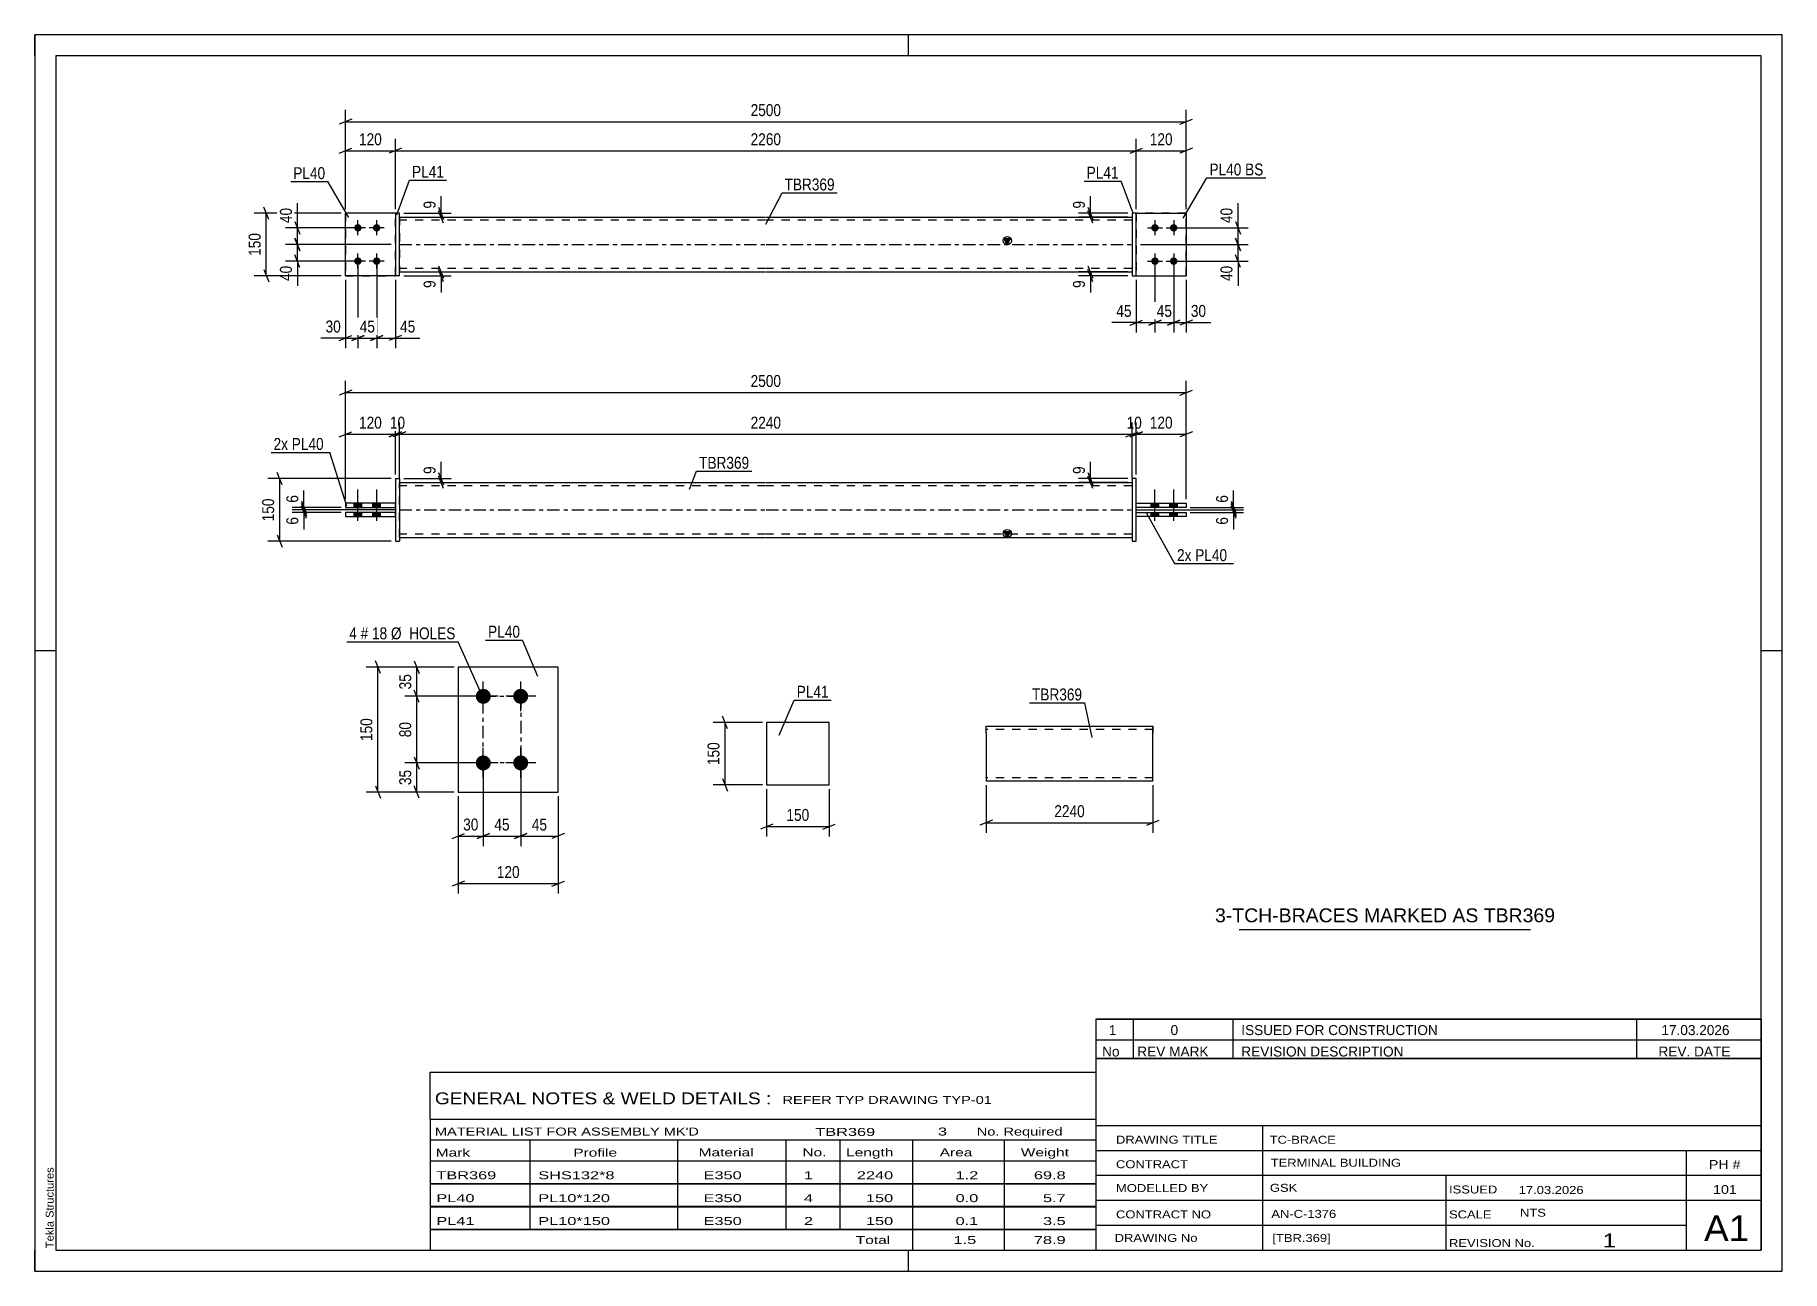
# Paper-space layout 'Layout1' of a CAD drawing. Header units: millimetres. Extents: x 0 to 420, y 0 to 297.
# The model-space entities are those that its viewports show. They can reach past a viewport. Long polylines and large blocks are cut down to what shows.
import ezdxf

# ---------------------------------------------------------------- set-up
doc = ezdxf.new("R2010")
doc.units = ezdxf.units.MM
doc.linetypes.add('DXK_LINE_DOT2', pattern=[3.9198, 1.9599, -1.9599])
doc.linetypes.add('DXK_LINE_DOT3', pattern=[5.9187, 2.979, -0.9799, 0.9799, -0.9799])
doc.layers.add('Viewport layer', color=7, linetype='Continuous', plot=False)
doc.styles.add('Arial', font='ARIAL.TTF', dxfattribs={"height": 0.2})
doc.styles.add('Arial Narrow', font='ARIALN.TTF', dxfattribs={"height": 0.2})

# ---------------------------------------------------------------- blocks, each defined once
blk = doc.blocks.new('Unknown-580550143-1163')
at = {"color": 5, "linetype": 'Continuous'}
for p, q in [((420, 297), (0, 297)), ((0, 297), (0, 0)), ((0, 292), (0, 297)), ((210, 292), (210, 297)), ((420, 0), (420, 297)), ((415, 292), (5, 292)), ((5, 292), (5, 5)), ((415, 5), (415, 292)), ((5, 149), (0, 149)), ((420, 149), (415, 149)), ((0, 0), (0, 5)), ((5, 5), (415, 5)), ((210, 0), (210, 5)), ((0, 0), (420, 0))]:
    blk.add_line(p, q, dxfattribs=at)
at = {"color": 174, "linetype": 'Continuous', "style": 'Arial'}
blk.add_text('Tekla Structures', height=1.9102, rotation=90, dxfattribs=at).set_placement((4.5, 5.5))
blk = doc.blocks.new('Bolt-580550143-1472 - 1400')
at = {"linetype": 'Continuous'}
for points in [[(76.75, 183.49), (78.55, 183.49), (78.55, 184.49), (76.75, 184.49)], [(76.75, 183.49), (78.55, 183.49), (78.55, 184.49), (76.75, 184.49)], [(76.75, 181.29), (78.55, 181.29), (78.55, 182.29), (76.75, 182.29)], [(76.75, 181.29), (78.55, 181.29), (78.55, 182.29), (76.75, 182.29)], [(81.25, 183.49), (83.05, 183.49), (83.05, 184.49), (81.25, 184.49)], [(81.25, 183.49), (83.05, 183.49), (83.05, 184.49), (81.25, 184.49)], [(81.25, 181.29), (83.05, 181.29), (83.05, 182.29), (81.25, 182.29)], [(81.25, 181.29), (83.05, 181.29), (83.05, 182.29), (81.25, 182.29)]]:
    blk.add_hatch(color=1, dxfattribs=at).paths.add_polyline_path(points)
at = {"color": 1, "linetype": 'Continuous'}
for p, q in [((77.65, 180.29), (77.65, 187.79)), ((77.65, 180.29), (77.65, 187.79)), ((82.15, 180.29), (82.15, 187.79)), ((82.15, 180.29), (82.15, 187.79)), ((76.75, 183.49), (76.75, 184.49)), ((76.75, 183.49), (76.75, 184.49)), ((76.75, 181.29), (76.75, 182.29)), ((76.75, 181.29), (76.75, 182.29)), ((78.55, 183.49), (78.55, 184.49)), ((78.55, 183.49), (78.55, 184.49)), ((78.55, 181.29), (78.55, 182.29)), ((78.55, 181.29), (78.55, 182.29)), ((81.25, 183.49), (81.25, 184.49)), ((81.25, 183.49), (81.25, 184.49)), ((81.25, 181.29), (81.25, 182.29)), ((81.25, 181.29), (81.25, 182.29)), ((83.05, 183.49), (83.05, 184.49)), ((83.05, 183.49), (83.05, 184.49)), ((83.05, 181.29), (83.05, 182.29)), ((83.05, 181.29), (83.05, 182.29))]:
    blk.add_line(p, q, dxfattribs=at)
blk = doc.blocks.new('Part-580550143-1448 - 1400')
at = {"color": 2, "linetype": 'Continuous'}
for p, q in [((264.75, 183.49), (264.75, 184.49)), ((264.75, 184.49), (276.75, 184.49)), ((276.75, 183.49), (264.75, 183.49)), ((276.75, 184.49), (276.75, 183.49))]:
    blk.add_line(p, q, dxfattribs=at)
blk = doc.blocks.new('Part-580550143-1428 - 1400')
at = {"linetype": 'Continuous'}
blk.add_hatch(color=2, dxfattribs=at).paths.add_polyline_path([(233.75, 176.29), (232.95, 177.69), (234.55, 177.69)])
at = {"color": 2, "linetype": 'Continuous'}
for p, q in [((87.65, 189.49), (175.65, 189.49)), ((175.75, 189.49), (263.75, 189.49)), ((233.75, 176.29), (232.95, 177.69)), ((232.95, 177.69), (234.55, 177.69)), ((234.55, 177.69), (233.75, 176.29)), ((87.65, 176.29), (175.65, 176.29)), ((175.75, 176.29), (263.75, 176.29))]:
    blk.add_line(p, q, dxfattribs=at)
at = {"color": 7, "linetype": 'DXK_LINE_DOT2'}
for p, q in [((87.65, 176.29), (87.65, 189.49)), ((263.75, 189.49), (263.75, 176.29)), ((175.65, 188.69), (87.65, 188.69)), ((263.75, 188.69), (175.75, 188.69)), ((175.65, 177.09), (87.65, 177.09)), ((263.75, 177.09), (175.75, 177.09))]:
    blk.add_line(p, q, dxfattribs=at)
at = {"color": 7, "linetype": 'DXK_LINE_DOT3'}
for p, q in [((87.65, 182.89), (175.65, 182.89)), ((175.75, 182.89), (263.75, 182.89))]:
    blk.add_line(p, q, dxfattribs=at)
at = {"color": 2, "linetype": 'Continuous'}
blk.add_circle((233.75, 177.19), 1, dxfattribs=at)
blk = doc.blocks.new('Part-580550143-1451 - 1400')
at = {"color": 2, "linetype": 'Continuous'}
for p, q in [((264.75, 190.39), (263.75, 190.39)), ((263.75, 190.39), (263.75, 175.39)), ((264.75, 175.39), (264.75, 190.39)), ((263.75, 175.39), (264.75, 175.39))]:
    blk.add_line(p, q, dxfattribs=at)
blk = doc.blocks.new('Part-580550143-1443 - 1400')
at = {"color": 2, "linetype": 'Continuous'}
for p, q in [((264.75, 181.29), (264.75, 182.29)), ((264.75, 182.29), (276.75, 182.29)), ((276.75, 181.29), (264.75, 181.29)), ((276.75, 182.29), (276.75, 181.29))]:
    blk.add_line(p, q, dxfattribs=at)
blk = doc.blocks.new('Part-580550143-1466 - 1400')
at = {"color": 2, "linetype": 'Continuous'}
for p, q in [((74.65, 182.29), (74.65, 181.29)), ((86.65, 182.29), (74.65, 182.29)), ((74.65, 181.29), (86.65, 181.29)), ((86.65, 181.29), (86.65, 182.29))]:
    blk.add_line(p, q, dxfattribs=at)
blk = doc.blocks.new('Bolt-580550143-1473 - 1400')
at = {"linetype": 'Continuous'}
for points in [[(270.15, 184.49), (268.35, 184.49), (268.35, 183.49), (270.15, 183.49)], [(270.15, 184.49), (268.35, 184.49), (268.35, 183.49), (270.15, 183.49)], [(270.15, 182.29), (268.35, 182.29), (268.35, 181.29), (270.15, 181.29)], [(270.15, 182.29), (268.35, 182.29), (268.35, 181.29), (270.15, 181.29)], [(274.65, 184.49), (272.85, 184.49), (272.85, 183.49), (274.65, 183.49)], [(274.65, 184.49), (272.85, 184.49), (272.85, 183.49), (274.65, 183.49)], [(274.65, 182.29), (272.85, 182.29), (272.85, 181.29), (274.65, 181.29)], [(274.65, 182.29), (272.85, 182.29), (272.85, 181.29), (274.65, 181.29)]]:
    blk.add_hatch(color=1, dxfattribs=at).paths.add_polyline_path(points)
at = {"color": 1, "linetype": 'Continuous'}
for p, q in [((269.25, 180.29), (269.25, 187.79)), ((269.25, 180.29), (269.25, 187.79)), ((273.75, 180.29), (273.75, 187.79)), ((273.75, 180.29), (273.75, 187.79)), ((268.35, 183.49), (268.35, 184.49)), ((268.35, 183.49), (268.35, 184.49)), ((268.35, 181.29), (268.35, 182.29)), ((268.35, 181.29), (268.35, 182.29)), ((270.15, 183.49), (270.15, 184.49)), ((270.15, 183.49), (270.15, 184.49)), ((270.15, 181.29), (270.15, 182.29)), ((270.15, 181.29), (270.15, 182.29)), ((272.85, 183.49), (272.85, 184.49)), ((272.85, 183.49), (272.85, 184.49)), ((272.85, 181.29), (272.85, 182.29)), ((272.85, 181.29), (272.85, 182.29)), ((274.65, 183.49), (274.65, 184.49)), ((274.65, 183.49), (274.65, 184.49)), ((274.65, 181.29), (274.65, 182.29)), ((274.65, 181.29), (274.65, 182.29))]:
    blk.add_line(p, q, dxfattribs=at)
blk = doc.blocks.new('Part-580550143-1476 - 1400')
at = {"color": 2, "linetype": 'Continuous'}
for p, q in [((86.65, 190.39), (87.65, 190.39)), ((86.65, 190.39), (86.65, 175.39)), ((87.65, 190.39), (87.65, 175.39)), ((86.65, 175.39), (87.65, 175.39))]:
    blk.add_line(p, q, dxfattribs=at)
blk = doc.blocks.new('Part-580550143-1481 - 1400')
at = {"color": 2, "linetype": 'Continuous'}
for p, q in [((86.65, 184.49), (74.65, 184.49)), ((74.65, 184.49), (74.65, 183.49)), ((74.65, 183.49), (86.65, 183.49)), ((86.65, 183.49), (86.65, 184.49))]:
    blk.add_line(p, q, dxfattribs=at)
blk = doc.blocks.new('Part-580550143-1738 - 1719')
at = {"color": 2, "linetype": 'Continuous'}
for p, q in [((87.65, 254.16), (86.65, 254.16)), ((86.65, 254.16), (86.65, 239.16)), ((87.65, 239.16), (87.65, 254.16)), ((87.65, 239.16), (86.65, 239.16))]:
    blk.add_line(p, q, dxfattribs=at)
blk = doc.blocks.new('Bolt-580550143-1722 - 1719')
at = {"linetype": 'Continuous'}
for points in [[(77.65, 249.76, -1), (77.65, 251.56, -1)], [(82.15, 249.76, -1), (82.15, 251.56, -1)], [(77.65, 241.76, -1), (77.65, 243.56, -1)], [(82.15, 241.76, -1), (82.15, 243.56, -1)]]:
    blk.add_hatch(color=1, dxfattribs=at).paths.add_polyline_path(points)
at = {"color": 1, "linetype": 'Continuous'}
for p, q in [((77.65, 248.86), (77.65, 252.46)), ((82.15, 248.86), (82.15, 252.46)), ((79.45, 250.66), (75.85, 250.66)), ((83.95, 250.66), (80.35, 250.66)), ((77.65, 240.86), (77.65, 244.46)), ((82.15, 240.86), (82.15, 244.46)), ((79.45, 242.66), (75.85, 242.66)), ((83.95, 242.66), (80.35, 242.66))]:
    blk.add_line(p, q, dxfattribs=at)
blk = doc.blocks.new('Bolt-580550143-1723 - 1719')
at = {"linetype": 'Continuous'}
for points in [[(269.25, 251.56, -1), (269.25, 249.76, -1)], [(273.75, 251.56, -1), (273.75, 249.76, -1)], [(269.25, 243.56, -1), (269.25, 241.76, -1)], [(273.75, 243.56, -1), (273.75, 241.76, -1)]]:
    blk.add_hatch(color=1, dxfattribs=at).paths.add_polyline_path(points)
at = {"color": 1, "linetype": 'Continuous'}
for p, q in [((269.25, 252.46), (269.25, 248.86)), ((273.75, 252.46), (273.75, 248.86)), ((267.45, 250.66), (271.05, 250.66)), ((271.95, 250.66), (275.55, 250.66)), ((269.25, 244.46), (269.25, 240.86)), ((273.75, 244.46), (273.75, 240.86)), ((267.45, 242.66), (271.05, 242.66)), ((271.95, 242.66), (275.55, 242.66))]:
    blk.add_line(p, q, dxfattribs=at)
blk = doc.blocks.new('Part-580550143-1743 - 1719')
at = {"color": 2, "linetype": 'Continuous'}
for p, q in [((86.65, 254.16), (74.65, 254.16)), ((74.65, 239.16), (74.65, 254.16)), ((86.65, 239.16), (74.65, 239.16))]:
    blk.add_line(p, q, dxfattribs=at)
at = {"color": 7, "linetype": 'DXK_LINE_DOT2'}
blk.add_line((86.65, 239.16), (86.65, 254.16), dxfattribs=at)
blk = doc.blocks.new('Part-580550143-1744 - 1719')
at = {"color": 7, "linetype": 'DXK_LINE_DOT2'}
for p, q in [((86.65, 254.16), (74.65, 254.16)), ((74.65, 254.16), (74.65, 239.16)), ((86.65, 239.16), (86.65, 254.16)), ((74.65, 239.16), (86.65, 239.16))]:
    blk.add_line(p, q, dxfattribs=at)
blk = doc.blocks.new('Part-580550143-1759 - 1719')
at = {"color": 2, "linetype": 'Continuous'}
for p, q in [((264.75, 254.16), (263.75, 254.16)), ((263.75, 254.16), (263.75, 239.16)), ((264.75, 239.16), (264.75, 254.16)), ((263.75, 239.16), (264.75, 239.16))]:
    blk.add_line(p, q, dxfattribs=at)
blk = doc.blocks.new('Part-580550143-1764 - 1719')
at = {"color": 2, "linetype": 'Continuous'}
for p, q in [((264.75, 254.16), (276.75, 254.16)), ((276.75, 254.16), (276.75, 239.16)), ((264.75, 239.16), (276.75, 239.16))]:
    blk.add_line(p, q, dxfattribs=at)
at = {"color": 7, "linetype": 'DXK_LINE_DOT2'}
blk.add_line((264.75, 254.16), (264.75, 239.16), dxfattribs=at)
blk = doc.blocks.new('Part-580550143-1769 - 1719')
at = {"color": 7, "linetype": 'DXK_LINE_DOT2'}
for p, q in [((276.75, 254.16), (264.75, 254.16)), ((264.75, 254.16), (264.75, 239.16)), ((276.75, 239.16), (276.75, 254.16)), ((264.75, 239.16), (276.75, 239.16))]:
    blk.add_line(p, q, dxfattribs=at)
blk = doc.blocks.new('Part-580550143-1774 - 1719')
at = {"linetype": 'Continuous'}
blk.add_hatch(color=2, dxfattribs=at).paths.add_polyline_path([(233.75, 246.66), (232.95, 248.06), (234.55, 248.06)])
at = {"color": 2, "linetype": 'Continuous'}
for p, q in [((87.65, 253.26), (175.65, 253.26)), ((175.75, 253.26), (263.75, 253.26)), ((233.75, 246.66), (232.95, 248.06)), ((232.95, 248.06), (234.55, 248.06)), ((234.55, 248.06), (233.75, 246.66)), ((87.65, 240.06), (175.65, 240.06)), ((175.75, 240.06), (263.75, 240.06))]:
    blk.add_line(p, q, dxfattribs=at)
at = {"color": 7, "linetype": 'DXK_LINE_DOT2'}
for p, q in [((87.65, 253.26), (87.65, 240.06)), ((175.65, 252.46), (87.65, 252.46)), ((263.75, 252.46), (175.75, 252.46)), ((263.75, 253.26), (263.75, 240.06)), ((175.65, 240.86), (87.65, 240.86)), ((263.75, 240.86), (175.75, 240.86))]:
    blk.add_line(p, q, dxfattribs=at)
at = {"color": 7, "linetype": 'DXK_LINE_DOT3'}
for p, q in [((87.65, 246.66), (175.65, 246.66)), ((175.75, 246.66), (263.75, 246.66))]:
    blk.add_line(p, q, dxfattribs=at)
at = {"color": 2, "linetype": 'Continuous'}
blk.add_circle((233.75, 247.56), 1, dxfattribs=at)
blk = doc.blocks.new('Part-580550143-2348 - 2341')
at = {"color": 2, "linetype": 'Continuous'}
for p, q in [((228.67, 129.31), (228.67, 130.91)), ((228.67, 130.91), (248.67, 130.91)), ((248.77, 130.91), (268.77, 130.91)), ((268.77, 130.91), (268.77, 129.31)), ((228.67, 129.31), (228.67, 117.71)), ((268.77, 117.71), (268.77, 129.31)), ((248.67, 117.71), (228.67, 117.71)), ((268.77, 117.71), (248.77, 117.71))]:
    blk.add_line(p, q, dxfattribs=at)
at = {"color": 7, "linetype": 'DXK_LINE_DOT2'}
for p, q in [((268.77, 129.31), (268.77, 130.79)), ((248.67, 130.11), (228.67, 130.11)), ((268.77, 130.11), (248.77, 130.11)), ((228.67, 118.51), (228.67, 118.58)), ((248.67, 118.51), (228.67, 118.51)), ((268.77, 118.51), (248.77, 118.51)), ((268.77, 118.51), (268.77, 118.58))]:
    blk.add_line(p, q, dxfattribs=at)
blk = doc.blocks.new('Bolt-580550143-2155 - 2093')
at = {"linetype": 'Continuous'}
for points in [[(107.78, 136.29, -1), (107.78, 139.89, -1)], [(116.78, 136.29, -1), (116.78, 139.89, -1)], [(107.78, 120.29, -1), (107.78, 123.89, -1)], [(116.78, 120.29, -1), (116.78, 123.89, -1)]]:
    blk.add_hatch(color=1, dxfattribs=at).paths.add_polyline_path(points)
at = {"color": 1, "linetype": 'Continuous'}
for p, q in [((107.78, 134.49), (107.78, 141.69)), ((116.78, 134.49), (116.78, 141.69)), ((111.38, 138.09), (104.18, 138.09)), ((120.38, 138.09), (113.18, 138.09)), ((111.38, 122.09), (104.18, 122.09)), ((107.78, 118.49), (107.78, 125.69)), ((120.38, 122.09), (113.18, 122.09)), ((116.78, 118.49), (116.78, 125.69))]:
    blk.add_line(p, q, dxfattribs=at)
blk = doc.blocks.new('Part-580550143-2160 - 2093')
at = {"color": 2, "linetype": 'Continuous'}
for p, q in [((125.78, 145.09), (101.78, 145.09)), ((101.78, 145.09), (101.78, 115.09)), ((125.78, 115.09), (125.78, 145.09)), ((101.78, 115.09), (125.78, 115.09))]:
    blk.add_line(p, q, dxfattribs=at)
blk = doc.blocks.new('Part-580550143-2321 - 2315')
at = {"color": 2, "linetype": 'Continuous'}
for p, q in [((190.9, 131.81), (175.9, 131.81)), ((175.9, 131.81), (175.9, 116.81)), ((190.9, 116.81), (190.9, 131.81)), ((175.9, 116.81), (190.9, 116.81))]:
    blk.add_line(p, q, dxfattribs=at)
blk = doc.blocks.new('Rectangle-580550143-2300 - 2093')
at = {"color": 1, "linetype": 'DXK_LINE_DOT3'}
blk.add_lwpolyline([(107.78, 138.09), (116.78, 138.09), (116.78, 122.09), (107.78, 122.09), (107.78, 138.09)], close=True, dxfattribs=at)
blk = doc.blocks.new('StraightDimension-580550143-1623 - 1400')
at = {"color": 7, "linetype": 'Continuous'}
for p, q in [((264.75, 182.89), (290.56, 182.89)), ((277.75, 182.29), (290.56, 182.29)), ((287.56, 184.39), (288.76, 181.39)), ((288.76, 180.79), (287.56, 183.79)), ((288.16, 182.29), (288.16, 182.89))]:
    blk.add_line(p, q, dxfattribs=at)
at = {"color": 0}
blk.add_wipeout([(287.41, 181.76), (283.21, 181.76), (283.21, 178.73), (287.41, 178.73)], dxfattribs=at)
at = {"color": 7, "linetype": 'Continuous'}
blk.add_line((288.16, 182.29), (288.16, 178.21), dxfattribs=at)
blk.add_line((288.16, 182.29), (288.16, 178.21), dxfattribs=at)
at = {"color": 3, "style": 'Arial Narrow'}
blk.add_text('6', height=2.86, rotation=90.0002, dxfattribs=at).set_placement((286.81, 179.33))
blk = doc.blocks.new('StraightDimension-580550143-1490 - 1400')
at = {"color": 7, "linetype": 'Continuous'}
for p, q in [((88.65, 190.39), (100.05, 190.39)), ((88.65, 189.49), (100.05, 189.49)), ((97.05, 191.89), (98.25, 188.89)), ((98.25, 187.99), (97.05, 190.99)), ((97.65, 189.49), (97.65, 190.39))]:
    blk.add_line(p, q, dxfattribs=at)
at = {"color": 0}
blk.add_wipeout([(96.9, 193.94), (92.7, 193.94), (92.7, 190.91), (96.9, 190.91)], dxfattribs=at)
at = {"color": 7, "linetype": 'Continuous'}
blk.add_line((97.65, 190.39), (97.65, 194.46), dxfattribs=at)
blk.add_line((97.65, 190.39), (97.65, 194.46), dxfattribs=at)
at = {"color": 3, "style": 'Arial Narrow'}
blk.add_text('9', height=2.86, rotation=90.0002, dxfattribs=at).set_placement((96.3, 191.51))
blk = doc.blocks.new('StraightDimension-580550143-1506 - 1400')
at = {"color": 7, "linetype": 'Continuous'}
for p, q in [((262.25, 200.46), (265.25, 201.66)), ((266.25, 201.66), (263.25, 200.46)), ((263.75, 190.49), (263.75, 203.91)), ((264.75, 191.39), (264.75, 203.91)), ((263.75, 201.06), (264.75, 201.06))]:
    blk.add_line(p, q, dxfattribs=at)
at = {"color": 0}
blk.add_wipeout([(266.68, 201.81), (266.68, 206.01), (261.83, 206.01), (261.83, 201.81)], dxfattribs=at)
at = {"color": 3, "style": 'Arial Narrow'}
blk.add_text('10', height=2.863, dxfattribs=at).set_placement((262.43, 202.41))
blk = doc.blocks.new('StraightDimension-580550143-1519 - 1400')
at = {"color": 7, "linetype": 'Continuous'}
for p, q in [((73.15, 200.46), (76.15, 201.66)), ((74.65, 185.49), (74.65, 203.91)), ((88.15, 201.66), (85.15, 200.46)), ((86.65, 191.39), (86.65, 203.91)), ((74.65, 201.06), (86.65, 201.06))]:
    blk.add_line(p, q, dxfattribs=at)
at = {"color": 0}
blk.add_wipeout([(84, 201.81), (84, 206.01), (77.31, 206.01), (77.31, 201.81)], dxfattribs=at)
at = {"color": 3, "style": 'Arial Narrow'}
blk.add_text('120', height=2.863, dxfattribs=at).set_placement((77.91, 202.41))
blk = doc.blocks.new('StraightDimension-580550143-1532 - 1400')
at = {"color": 7, "linetype": 'Continuous'}
for p, q in [((85.15, 200.46), (88.15, 201.66)), ((89.15, 201.66), (86.15, 200.46)), ((86.65, 191.39), (86.65, 203.91)), ((87.65, 190.49), (87.65, 203.91)), ((86.65, 201.06), (87.65, 201.06))]:
    blk.add_line(p, q, dxfattribs=at)
at = {"color": 0}
blk.add_wipeout([(89.58, 201.81), (89.58, 206.01), (84.73, 206.01), (84.73, 201.81)], dxfattribs=at)
at = {"color": 3, "style": 'Arial Narrow'}
blk.add_text('10', height=2.863, dxfattribs=at).set_placement((85.33, 202.41))
blk = doc.blocks.new('StraightDimension-580550143-1542 - 1400')
at = {"color": 7, "linetype": 'Continuous'}
for p, q in [((89.15, 201.66), (86.15, 200.46)), ((87.65, 190.49), (87.65, 203.91)), ((262.25, 200.46), (265.25, 201.66)), ((263.75, 190.49), (263.75, 203.91)), ((87.65, 201.06), (263.75, 201.06))]:
    blk.add_line(p, q, dxfattribs=at)
at = {"color": 0}
blk.add_wipeout([(179.96, 201.81), (179.96, 206.01), (171.45, 206.01), (171.45, 201.81)], dxfattribs=at)
at = {"color": 3, "style": 'Arial Narrow'}
blk.add_text('2240', height=2.863, dxfattribs=at).set_placement((172.05, 202.41))
blk = doc.blocks.new('StraightDimension-580550143-1552 - 1400')
at = {"color": 7, "linetype": 'Continuous'}
for p, q in [((263.25, 200.46), (266.25, 201.66)), ((264.75, 191.39), (264.75, 203.91)), ((278.25, 201.66), (275.25, 200.46)), ((276.75, 185.49), (276.75, 203.91)), ((264.75, 201.06), (276.75, 201.06))]:
    blk.add_line(p, q, dxfattribs=at)
at = {"color": 0}
blk.add_wipeout([(274.1, 201.81), (274.1, 206.01), (267.41, 206.01), (267.41, 201.81)], dxfattribs=at)
at = {"color": 3, "style": 'Arial Narrow'}
blk.add_text('120', height=2.863, dxfattribs=at).set_placement((268.01, 202.41))
blk = doc.blocks.new('StraightDimension-580550143-1563 - 1400')
at = {"color": 7, "linetype": 'Continuous'}
for p, q in [((64.05, 184.99), (65.25, 181.99)), ((73.65, 183.49), (61.8, 183.49)), ((86.65, 182.89), (61.8, 182.89)), ((65.25, 181.39), (64.05, 184.39)), ((64.65, 182.89), (64.65, 183.49))]:
    blk.add_line(p, q, dxfattribs=at)
at = {"color": 0}
blk.add_wipeout([(63.9, 187.04), (59.7, 187.04), (59.7, 184.01), (63.9, 184.01)], dxfattribs=at)
at = {"color": 7, "linetype": 'Continuous'}
blk.add_line((64.65, 183.49), (64.65, 187.56), dxfattribs=at)
blk.add_line((64.65, 183.49), (64.65, 187.56), dxfattribs=at)
at = {"color": 3, "style": 'Arial Narrow'}
blk.add_text('6', height=2.86, rotation=90.0002, dxfattribs=at).set_placement((63.3, 184.61))
blk = doc.blocks.new('StraightDimension-580550143-1579 - 1400')
at = {"color": 7, "linetype": 'Continuous'}
for p, q in [((86.65, 182.89), (61.8, 182.89)), ((73.65, 182.29), (61.8, 182.29)), ((64.05, 184.39), (65.25, 181.39)), ((65.25, 180.79), (64.05, 183.79)), ((64.65, 182.29), (64.65, 182.89))]:
    blk.add_line(p, q, dxfattribs=at)
at = {"color": 0}
blk.add_wipeout([(63.9, 181.76), (59.7, 181.76), (59.7, 178.73), (63.9, 178.73)], dxfattribs=at)
at = {"color": 7, "linetype": 'Continuous'}
blk.add_line((64.65, 182.29), (64.65, 178.21), dxfattribs=at)
blk.add_line((64.65, 182.29), (64.65, 178.21), dxfattribs=at)
at = {"color": 3, "style": 'Arial Narrow'}
blk.add_text('6', height=2.86, rotation=90.0002, dxfattribs=at).set_placement((63.3, 179.33))
blk = doc.blocks.new('StraightDimension-580550143-1596 - 1400')
at = {"color": 7, "linetype": 'Continuous'}
for p, q in [((76.15, 211.68), (73.15, 210.48)), ((74.65, 185.49), (74.65, 213.93)), ((74.65, 211.08), (276.75, 211.08)), ((275.25, 210.48), (278.25, 211.68)), ((276.75, 185.49), (276.75, 213.93))]:
    blk.add_line(p, q, dxfattribs=at)
at = {"color": 0}
blk.add_wipeout([(179.96, 211.83), (179.96, 216.03), (171.45, 216.03), (171.45, 211.83)], dxfattribs=at)
at = {"color": 3, "style": 'Arial Narrow'}
blk.add_text('2500', height=2.863, dxfattribs=at).set_placement((172.05, 212.43))
blk = doc.blocks.new('StraightDimension-580550143-1607 - 1400')
at = {"color": 7, "linetype": 'Continuous'}
for p, q in [((287.56, 184.99), (288.76, 181.99)), ((264.75, 182.89), (290.56, 182.89)), ((277.75, 183.49), (290.56, 183.49)), ((288.76, 181.39), (287.56, 184.39)), ((288.16, 182.89), (288.16, 183.49))]:
    blk.add_line(p, q, dxfattribs=at)
at = {"color": 0}
blk.add_wipeout([(287.41, 187.04), (283.21, 187.04), (283.21, 184.01), (287.41, 184.01)], dxfattribs=at)
at = {"color": 7, "linetype": 'Continuous'}
blk.add_line((288.16, 183.49), (288.16, 187.56), dxfattribs=at)
blk.add_line((288.16, 183.49), (288.16, 187.56), dxfattribs=at)
at = {"color": 3, "style": 'Arial Narrow'}
blk.add_text('6', height=2.86, rotation=90.0002, dxfattribs=at).set_placement((286.81, 184.61))
blk = doc.blocks.new('StraightDimension-580550143-1640 - 1400')
at = {"color": 7, "linetype": 'Continuous'}
for p, q in [((262.75, 190.39), (250.9, 190.39)), ((262.75, 189.49), (250.9, 189.49)), ((253.15, 191.89), (254.35, 188.89)), ((254.35, 187.99), (253.15, 190.99)), ((253.75, 189.49), (253.75, 190.39))]:
    blk.add_line(p, q, dxfattribs=at)
at = {"color": 0}
blk.add_wipeout([(253, 193.94), (248.8, 193.94), (248.8, 190.91), (253, 190.91)], dxfattribs=at)
at = {"color": 7, "linetype": 'Continuous'}
blk.add_line((253.75, 190.39), (253.75, 194.46), dxfattribs=at)
blk.add_line((253.75, 190.39), (253.75, 194.46), dxfattribs=at)
at = {"color": 3, "style": 'Arial Narrow'}
blk.add_text('9', height=2.86, rotation=90.0002, dxfattribs=at).set_placement((252.4, 191.51))
blk = doc.blocks.new('StraightDimension-580550143-1650 - 1400')
at = {"color": 7, "linetype": 'Continuous'}
for p, q in [((85.65, 190.39), (55.99, 190.39)), ((59.44, 188.89), (58.24, 191.89)), ((58.84, 175.39), (58.84, 190.39)), ((58.24, 176.89), (59.44, 173.89)), ((85.65, 175.39), (55.99, 175.39))]:
    blk.add_line(p, q, dxfattribs=at)
at = {"color": 0}
blk.add_wipeout([(58.09, 186.23), (53.89, 186.23), (53.89, 179.54), (58.09, 179.54)], dxfattribs=at)
at = {"color": 3, "style": 'Arial Narrow'}
blk.add_text('150', height=2.863, rotation=90.0002, dxfattribs=at).set_placement((57.49, 180.14))
blk = doc.blocks.new('StraightDimension-580550143-2001 - 1719')
at = {"color": 7, "linetype": 'Continuous'}
for p, q in [((88.15, 269.76), (85.15, 268.56)), ((86.65, 255.16), (86.65, 272.01)), ((86.65, 269.16), (264.75, 269.16)), ((263.25, 268.56), (266.25, 269.76)), ((264.75, 255.16), (264.75, 272.01))]:
    blk.add_line(p, q, dxfattribs=at)
at = {"color": 0}
blk.add_wipeout([(179.96, 269.91), (179.96, 274.11), (171.45, 274.11), (171.45, 269.91)], dxfattribs=at)
at = {"color": 3, "style": 'Arial Narrow'}
blk.add_text('2260', height=2.863, dxfattribs=at).set_placement((172.05, 270.51))
blk = doc.blocks.new('StraightDimension-580550143-1868 - 1719')
at = {"color": 7, "linetype": 'Continuous'}
for p, q in [((262.75, 254.16), (250.9, 254.16)), ((262.75, 253.26), (250.9, 253.26)), ((253.15, 255.66), (254.35, 252.66)), ((254.35, 251.76), (253.15, 254.76)), ((253.75, 253.26), (253.75, 254.16))]:
    blk.add_line(p, q, dxfattribs=at)
at = {"color": 0}
blk.add_wipeout([(253, 257.72), (248.8, 257.72), (248.8, 254.69), (253, 254.69)], dxfattribs=at)
at = {"color": 7, "linetype": 'Continuous'}
blk.add_line((253.75, 254.16), (253.75, 258.24), dxfattribs=at)
blk.add_line((253.75, 254.16), (253.75, 258.24), dxfattribs=at)
at = {"color": 3, "style": 'Arial Narrow'}
blk.add_text('9', height=2.86, rotation=90.0002, dxfattribs=at).set_placement((252.4, 255.29))
blk = doc.blocks.new('StraightDimension-580550143-1884 - 1719')
at = {"color": 7, "linetype": 'Continuous'}
for p, q in [((62.51, 248.16), (63.71, 245.16)), ((85.65, 246.66), (60.26, 246.66)), ((63.71, 241.16), (62.51, 244.16)), ((63.11, 242.66), (63.11, 246.66)), ((76.65, 242.66), (60.26, 242.66))]:
    blk.add_line(p, q, dxfattribs=at)
at = {"color": 0}
blk.add_wipeout([(62.36, 242.14), (58.16, 242.14), (58.16, 237.28), (62.36, 237.28)], dxfattribs=at)
at = {"color": 7, "linetype": 'Continuous'}
blk.add_line((63.11, 242.66), (63.11, 236.76), dxfattribs=at)
blk.add_line((63.11, 242.66), (63.11, 236.76), dxfattribs=at)
at = {"color": 3, "style": 'Arial Narrow'}
blk.add_text('40', height=2.863, rotation=90.0002, dxfattribs=at).set_placement((61.76, 237.88))
blk = doc.blocks.new('StraightDimension-580550143-2026 - 1719')
at = {"color": 7, "linetype": 'Continuous'}
for p, q in [((73.15, 268.56), (76.15, 269.76)), ((74.65, 255.16), (74.65, 272.01)), ((74.65, 269.16), (86.65, 269.16)), ((88.15, 269.76), (85.15, 268.56)), ((86.65, 255.16), (86.65, 272.01))]:
    blk.add_line(p, q, dxfattribs=at)
at = {"color": 0}
blk.add_wipeout([(84, 269.91), (84, 274.11), (77.31, 274.11), (77.31, 269.91)], dxfattribs=at)
at = {"color": 3, "style": 'Arial Narrow'}
blk.add_text('120', height=2.863, dxfattribs=at).set_placement((77.91, 270.51))
blk = doc.blocks.new('StraightDimension-580550143-1777 - 1719')
at = {"color": 7, "linetype": 'Continuous'}
for p, q in [((269.25, 241.66), (269.25, 225.51)), ((264.75, 238.16), (264.75, 225.51)), ((263.25, 227.31), (266.25, 228.51)), ((264.75, 227.91), (269.25, 227.91)), ((270.75, 228.51), (267.75, 227.31))]:
    blk.add_line(p, q, dxfattribs=at)
at = {"color": 0}
blk.add_wipeout([(264.23, 228.66), (264.23, 232.86), (259.37, 232.86), (259.37, 228.66)], dxfattribs=at)
at = {"color": 7, "linetype": 'Continuous'}
blk.add_line((264.75, 227.91), (258.85, 227.91), dxfattribs=at)
blk.add_line((264.75, 227.91), (258.85, 227.91), dxfattribs=at)
at = {"color": 3, "style": 'Arial Narrow'}
blk.add_text('45', height=2.863, dxfattribs=at).set_placement((259.97, 229.26))
blk = doc.blocks.new('StraightDimension-580550143-1799 - 1719')
at = {"color": 7, "linetype": 'Continuous'}
for p, q in [((269.25, 241.66), (269.25, 225.51)), ((273.75, 241.66), (273.75, 225.51)), ((267.75, 227.31), (270.75, 228.51)), ((269.25, 227.91), (273.75, 227.91)), ((275.25, 228.51), (272.25, 227.31))]:
    blk.add_line(p, q, dxfattribs=at)
at = {"color": 0}
blk.add_wipeout([(273.93, 228.66), (273.93, 232.86), (269.08, 232.86), (269.08, 228.66)], dxfattribs=at)
at = {"color": 3, "style": 'Arial Narrow'}
blk.add_text('45', height=2.863, dxfattribs=at).set_placement((269.68, 229.26))
blk = doc.blocks.new('StraightDimension-580550143-1815 - 1719')
at = {"color": 7, "linetype": 'Continuous'}
for p, q in [((273.75, 241.66), (273.75, 225.51)), ((276.75, 238.16), (276.75, 225.51)), ((272.25, 227.31), (275.25, 228.51)), ((273.75, 227.91), (276.75, 227.91)), ((278.25, 228.51), (275.25, 227.31))]:
    blk.add_line(p, q, dxfattribs=at)
at = {"color": 0}
blk.add_wipeout([(282.14, 228.66), (282.14, 232.86), (277.28, 232.86), (277.28, 228.66)], dxfattribs=at)
at = {"color": 7, "linetype": 'Continuous'}
blk.add_line((276.75, 227.91), (282.66, 227.91), dxfattribs=at)
blk.add_line((276.75, 227.91), (282.66, 227.91), dxfattribs=at)
at = {"color": 3, "style": 'Arial Narrow'}
blk.add_text('30', height=2.863, dxfattribs=at).set_placement((277.88, 229.26))
blk = doc.blocks.new('StraightDimension-580550143-1835 - 1719')
at = {"color": 7, "linetype": 'Continuous'}
for p, q in [((288.62, 248.16), (289.82, 245.16)), ((265.75, 246.66), (291.62, 246.66)), ((289.82, 241.16), (288.62, 244.16)), ((289.22, 242.66), (289.22, 246.66)), ((274.75, 242.66), (291.62, 242.66))]:
    blk.add_line(p, q, dxfattribs=at)
at = {"color": 0}
blk.add_wipeout([(288.47, 242.14), (284.27, 242.14), (284.27, 237.28), (288.47, 237.28)], dxfattribs=at)
at = {"color": 7, "linetype": 'Continuous'}
blk.add_line((289.22, 242.66), (289.22, 236.76), dxfattribs=at)
blk.add_line((289.22, 242.66), (289.22, 236.76), dxfattribs=at)
at = {"color": 3, "style": 'Arial Narrow'}
blk.add_text('40', height=2.863, rotation=90.0002, dxfattribs=at).set_placement((287.87, 237.88))
blk = doc.blocks.new('StraightDimension-580550143-2049 - 1719')
at = {"color": 7, "linetype": 'Continuous'}
for p, q in [((73.65, 254.16), (52.74, 254.16)), ((56.19, 252.66), (54.99, 255.66)), ((55.59, 239.16), (55.59, 254.16)), ((54.99, 240.66), (56.19, 237.66)), ((73.65, 239.16), (52.74, 239.16))]:
    blk.add_line(p, q, dxfattribs=at)
at = {"color": 0}
blk.add_wipeout([(54.84, 250.01), (50.64, 250.01), (50.64, 243.32), (54.84, 243.32)], dxfattribs=at)
at = {"color": 3, "style": 'Arial Narrow'}
blk.add_text('150', height=2.863, rotation=90.0002, dxfattribs=at).set_placement((54.24, 243.92))
blk = doc.blocks.new('StraightDimension-580550143-1844 - 1719')
at = {"color": 7, "linetype": 'Continuous'}
for p, q in [((288.62, 252.16), (289.82, 249.16)), ((274.75, 250.66), (291.62, 250.66)), ((289.82, 245.16), (288.62, 248.16)), ((289.22, 246.66), (289.22, 250.66)), ((265.75, 246.66), (291.62, 246.66))]:
    blk.add_line(p, q, dxfattribs=at)
at = {"color": 0}
blk.add_wipeout([(288.47, 256.04), (284.27, 256.04), (284.27, 251.19), (288.47, 251.19)], dxfattribs=at)
at = {"color": 7, "linetype": 'Continuous'}
blk.add_line((289.22, 250.66), (289.22, 256.57), dxfattribs=at)
blk.add_line((289.22, 250.66), (289.22, 256.57), dxfattribs=at)
at = {"color": 3, "style": 'Arial Narrow'}
blk.add_text('40', height=2.863, rotation=90.0002, dxfattribs=at).set_placement((287.87, 251.79))
blk = doc.blocks.new('StraightDimension-580550143-1854 - 1719')
at = {"color": 7, "linetype": 'Continuous'}
for p, q in [((88.65, 254.16), (100.05, 254.16)), ((88.65, 253.26), (100.05, 253.26)), ((97.05, 255.66), (98.25, 252.66)), ((98.25, 251.76), (97.05, 254.76)), ((97.65, 253.26), (97.65, 254.16))]:
    blk.add_line(p, q, dxfattribs=at)
at = {"color": 0}
blk.add_wipeout([(96.9, 257.72), (92.7, 257.72), (92.7, 254.69), (96.9, 254.69)], dxfattribs=at)
at = {"color": 7, "linetype": 'Continuous'}
blk.add_line((97.65, 254.16), (97.65, 258.24), dxfattribs=at)
blk.add_line((97.65, 254.16), (97.65, 258.24), dxfattribs=at)
at = {"color": 3, "style": 'Arial Narrow'}
blk.add_text('9', height=2.86, rotation=90.0002, dxfattribs=at).set_placement((96.3, 255.29))
blk = doc.blocks.new('StraightDimension-580550143-1861 - 1719')
at = {"color": 7, "linetype": 'Continuous'}
for p, q in [((262.75, 240.06), (250.9, 240.06)), ((253.15, 241.56), (254.35, 238.56)), ((254.35, 237.66), (253.15, 240.66)), ((253.75, 239.16), (253.75, 240.06)), ((262.75, 239.16), (250.9, 239.16))]:
    blk.add_line(p, q, dxfattribs=at)
at = {"color": 0}
blk.add_wipeout([(253, 238.64), (248.8, 238.64), (248.8, 235.61), (253, 235.61)], dxfattribs=at)
at = {"color": 7, "linetype": 'Continuous'}
blk.add_line((253.75, 239.16), (253.75, 235.08), dxfattribs=at)
blk.add_line((253.75, 239.16), (253.75, 235.08), dxfattribs=at)
at = {"color": 3, "style": 'Arial Narrow'}
blk.add_text('9', height=2.86, rotation=90.0002, dxfattribs=at).set_placement((252.4, 236.21))
blk = doc.blocks.new('StraightDimension-580550143-1939 - 1719')
at = {"color": 7, "linetype": 'Continuous'}
for p, q in [((77.65, 241.66), (77.65, 221.76)), ((74.65, 238.16), (74.65, 221.76)), ((73.15, 223.56), (76.15, 224.76)), ((74.65, 224.16), (77.65, 224.16)), ((79.15, 224.76), (76.15, 223.56))]:
    blk.add_line(p, q, dxfattribs=at)
at = {"color": 0}
blk.add_wipeout([(74.13, 224.91), (74.13, 229.11), (69.27, 229.11), (69.27, 224.91)], dxfattribs=at)
at = {"color": 7, "linetype": 'Continuous'}
blk.add_line((74.65, 224.16), (68.75, 224.16), dxfattribs=at)
blk.add_line((74.65, 224.16), (68.75, 224.16), dxfattribs=at)
at = {"color": 3, "style": 'Arial Narrow'}
blk.add_text('30', height=2.863, dxfattribs=at).set_placement((69.87, 225.51))
blk = doc.blocks.new('StraightDimension-580550143-1875 - 1719')
at = {"color": 7, "linetype": 'Continuous'}
for p, q in [((62.51, 252.16), (63.71, 249.16)), ((76.65, 250.66), (60.26, 250.66)), ((63.71, 245.16), (62.51, 248.16)), ((63.11, 246.66), (63.11, 250.66)), ((85.65, 246.66), (60.26, 246.66))]:
    blk.add_line(p, q, dxfattribs=at)
at = {"color": 0}
blk.add_wipeout([(62.36, 256.04), (58.16, 256.04), (58.16, 251.19), (62.36, 251.19)], dxfattribs=at)
at = {"color": 7, "linetype": 'Continuous'}
blk.add_line((63.11, 250.66), (63.11, 256.57), dxfattribs=at)
blk.add_line((63.11, 250.66), (63.11, 256.57), dxfattribs=at)
at = {"color": 3, "style": 'Arial Narrow'}
blk.add_text('40', height=2.863, rotation=90.0002, dxfattribs=at).set_placement((61.76, 251.79))
blk = doc.blocks.new('StraightDimension-580550143-1894 - 1719')
at = {"color": 7, "linetype": 'Continuous'}
for p, q in [((88.65, 240.06), (100.05, 240.06)), ((97.05, 241.56), (98.25, 238.56)), ((98.25, 237.66), (97.05, 240.66)), ((97.65, 239.16), (97.65, 240.06)), ((88.65, 239.16), (100.05, 239.16))]:
    blk.add_line(p, q, dxfattribs=at)
at = {"color": 0}
blk.add_wipeout([(96.9, 238.64), (92.7, 238.64), (92.7, 235.61), (96.9, 235.61)], dxfattribs=at)
at = {"color": 7, "linetype": 'Continuous'}
blk.add_line((97.65, 239.16), (97.65, 235.08), dxfattribs=at)
blk.add_line((97.65, 239.16), (97.65, 235.08), dxfattribs=at)
at = {"color": 3, "style": 'Arial Narrow'}
blk.add_text('9', height=2.86, rotation=90.0002, dxfattribs=at).set_placement((96.3, 236.21))
blk = doc.blocks.new('StraightDimension-580550143-1901 - 1719')
at = {"color": 7, "linetype": 'Continuous'}
for p, q in [((82.15, 241.66), (82.15, 221.76)), ((86.65, 238.16), (86.65, 221.76)), ((80.65, 223.56), (83.65, 224.76)), ((82.15, 224.16), (86.65, 224.16)), ((88.15, 224.76), (85.15, 223.56))]:
    blk.add_line(p, q, dxfattribs=at)
at = {"color": 0}
blk.add_wipeout([(92.04, 224.91), (92.04, 229.11), (87.18, 229.11), (87.18, 224.91)], dxfattribs=at)
at = {"color": 7, "linetype": 'Continuous'}
blk.add_line((86.65, 224.16), (92.56, 224.16), dxfattribs=at)
blk.add_line((86.65, 224.16), (92.56, 224.16), dxfattribs=at)
at = {"color": 3, "style": 'Arial Narrow'}
blk.add_text('45', height=2.863, dxfattribs=at).set_placement((87.78, 225.51))
blk = doc.blocks.new('StraightDimension-580550143-1923 - 1719')
at = {"color": 7, "linetype": 'Continuous'}
for p, q in [((77.65, 241.66), (77.65, 221.76)), ((82.15, 241.66), (82.15, 221.76)), ((76.15, 223.56), (79.15, 224.76)), ((77.65, 224.16), (82.15, 224.16)), ((83.65, 224.76), (80.65, 223.56))]:
    blk.add_line(p, q, dxfattribs=at)
at = {"color": 0}
blk.add_wipeout([(82.33, 224.91), (82.33, 229.11), (77.48, 229.11), (77.48, 224.91)], dxfattribs=at)
at = {"color": 3, "style": 'Arial Narrow'}
blk.add_text('45', height=2.863, dxfattribs=at).set_placement((78.08, 225.51))
blk = doc.blocks.new('StraightDimension-580550143-1959 - 1719')
at = {"color": 7, "linetype": 'Continuous'}
for p, q in [((74.65, 255.16), (74.65, 279.01)), ((276.75, 255.16), (276.75, 279.01)), ((76.15, 276.76), (73.15, 275.56)), ((74.65, 276.16), (276.75, 276.16)), ((275.25, 275.56), (278.25, 276.76))]:
    blk.add_line(p, q, dxfattribs=at)
at = {"color": 0}
blk.add_wipeout([(179.96, 276.91), (179.96, 281.11), (171.45, 281.11), (171.45, 276.91)], dxfattribs=at)
at = {"color": 3, "style": 'Arial Narrow'}
blk.add_text('2500', height=2.863, dxfattribs=at).set_placement((172.05, 277.51))
blk = doc.blocks.new('StraightDimension-580550143-1979 - 1719')
at = {"color": 7, "linetype": 'Continuous'}
for p, q in [((263.25, 268.56), (266.25, 269.76)), ((264.75, 255.16), (264.75, 272.01)), ((264.75, 269.16), (276.75, 269.16)), ((278.25, 269.76), (275.25, 268.56)), ((276.75, 255.16), (276.75, 272.01))]:
    blk.add_line(p, q, dxfattribs=at)
at = {"color": 0}
blk.add_wipeout([(274.1, 269.91), (274.1, 274.11), (267.41, 274.11), (267.41, 269.91)], dxfattribs=at)
at = {"color": 3, "style": 'Arial Narrow'}
blk.add_text('120', height=2.863, dxfattribs=at).set_placement((268.01, 270.51))
blk = doc.blocks.new('StraightDimension-580550143-2353 - 2341')
at = {"color": 7, "linetype": 'Continuous'}
for p, q in [((228.67, 116.71), (228.67, 105.31)), ((268.77, 116.71), (268.77, 105.31)), ((230.17, 108.31), (227.17, 107.11)), ((228.67, 107.71), (268.77, 107.71)), ((267.27, 107.11), (270.27, 108.31))]:
    blk.add_line(p, q, dxfattribs=at)
at = {"color": 0}
blk.add_wipeout([(252.98, 108.46), (252.98, 112.66), (244.46, 112.66), (244.46, 108.46)], dxfattribs=at)
at = {"color": 3, "style": 'Arial Narrow'}
blk.add_text('2240', height=2.863, dxfattribs=at).set_placement((245.06, 109.06))
blk = doc.blocks.new('StraightDimension-580550143-2202 - 2093')
at = {"color": 7, "linetype": 'Continuous'}
for p, q in [((100.78, 145.09), (88.95, 145.09)), ((91.2, 146.59), (92.4, 143.59)), ((91.8, 138.09), (91.8, 145.09)), ((92.4, 136.59), (91.2, 139.59)), ((106.78, 138.09), (88.95, 138.09))]:
    blk.add_line(p, q, dxfattribs=at)
at = {"color": 0}
blk.add_wipeout([(91.05, 144.02), (86.85, 144.02), (86.85, 139.16), (91.05, 139.16)], dxfattribs=at)
at = {"color": 3, "style": 'Arial Narrow'}
blk.add_text('35', height=2.863, rotation=90.0002, dxfattribs=at).set_placement((90.45, 139.76))
blk = doc.blocks.new('StraightDimension-580550143-2162 - 2093')
at = {"color": 7, "linetype": 'Continuous'}
for p, q in [((101.78, 114.09), (101.78, 90.69)), ((125.78, 114.09), (125.78, 90.69)), ((103.28, 93.69), (100.28, 92.49)), ((101.78, 93.09), (125.78, 93.09)), ((124.28, 92.49), (127.28, 93.69))]:
    blk.add_line(p, q, dxfattribs=at)
at = {"color": 0}
blk.add_wipeout([(117.12, 93.84), (117.12, 98.04), (110.44, 98.04), (110.44, 93.84)], dxfattribs=at)
at = {"color": 3, "style": 'Arial Narrow'}
blk.add_text('120', height=2.863, dxfattribs=at).set_placement((111.04, 94.44))
blk = doc.blocks.new('StraightDimension-580550143-2185 - 2093')
at = {"color": 7, "linetype": 'Continuous'}
for p, q in [((106.78, 122.09), (88.95, 122.09)), ((91.2, 123.59), (92.4, 120.59)), ((91.8, 115.09), (91.8, 122.09)), ((100.78, 115.09), (88.95, 115.09)), ((92.4, 113.59), (91.2, 116.59))]:
    blk.add_line(p, q, dxfattribs=at)
at = {"color": 0}
blk.add_wipeout([(91.05, 121.02), (86.85, 121.02), (86.85, 116.16), (91.05, 116.16)], dxfattribs=at)
at = {"color": 3, "style": 'Arial Narrow'}
blk.add_text('35', height=2.863, rotation=90.0002, dxfattribs=at).set_placement((90.45, 116.76))
blk = doc.blocks.new('StraightDimension-580550143-2218 - 2093')
at = {"color": 7, "linetype": 'Continuous'}
for p, q in [((92.4, 136.59), (91.2, 139.59)), ((106.78, 138.09), (88.95, 138.09)), ((91.8, 122.09), (91.8, 138.09)), ((106.78, 122.09), (88.95, 122.09)), ((91.2, 123.59), (92.4, 120.59))]:
    blk.add_line(p, q, dxfattribs=at)
at = {"color": 0}
blk.add_wipeout([(91.05, 132.52), (86.85, 132.52), (86.85, 127.66), (91.05, 127.66)], dxfattribs=at)
at = {"color": 3, "style": 'Arial Narrow'}
blk.add_text('80', height=2.863, rotation=90.0002, dxfattribs=at).set_placement((90.45, 128.26))
blk = doc.blocks.new('StraightDimension-580550143-2232 - 2093')
at = {"color": 7, "linetype": 'Continuous'}
for p, q in [((100.78, 145.09), (79.6, 145.09)), ((83.05, 143.59), (81.85, 146.59)), ((82.45, 115.09), (82.45, 145.09)), ((100.78, 115.09), (79.6, 115.09)), ((81.85, 116.59), (83.05, 113.59))]:
    blk.add_line(p, q, dxfattribs=at)
at = {"color": 0}
blk.add_wipeout([(81.7, 133.43), (77.5, 133.43), (77.5, 126.75), (81.7, 126.75)], dxfattribs=at)
at = {"color": 3, "style": 'Arial Narrow'}
blk.add_text('150', height=2.863, rotation=90.0002, dxfattribs=at).set_placement((81.1, 127.35))
blk = doc.blocks.new('StraightDimension-580550143-2252 - 2093')
at = {"color": 7, "linetype": 'Continuous'}
for p, q in [((107.78, 121.09), (107.78, 102.1)), ((101.78, 114.09), (101.78, 102.1)), ((100.28, 103.9), (103.28, 105.1)), ((109.28, 105.1), (106.28, 103.9)), ((101.78, 104.5), (107.78, 104.5))]:
    blk.add_line(p, q, dxfattribs=at)
at = {"color": 0}
blk.add_wipeout([(107.21, 105.25), (107.21, 109.45), (102.35, 109.45), (102.35, 105.25)], dxfattribs=at)
at = {"color": 3, "style": 'Arial Narrow'}
blk.add_text('30', height=2.863, dxfattribs=at).set_placement((102.95, 105.85))
blk = doc.blocks.new('StraightDimension-580550143-2268 - 2093')
at = {"color": 7, "linetype": 'Continuous'}
for p, q in [((116.78, 121.09), (116.78, 102.1)), ((125.78, 114.09), (125.78, 102.1)), ((115.28, 103.9), (118.28, 105.1)), ((127.28, 105.1), (124.28, 103.9)), ((116.78, 104.5), (125.78, 104.5))]:
    blk.add_line(p, q, dxfattribs=at)
at = {"color": 0}
blk.add_wipeout([(123.71, 105.25), (123.71, 109.45), (118.85, 109.45), (118.85, 105.25)], dxfattribs=at)
at = {"color": 3, "style": 'Arial Narrow'}
blk.add_text('45', height=2.863, dxfattribs=at).set_placement((119.45, 105.85))
blk = doc.blocks.new('StraightDimension-580550143-2287 - 2093')
at = {"color": 7, "linetype": 'Continuous'}
for p, q in [((107.78, 121.09), (107.78, 102.1)), ((116.78, 121.09), (116.78, 102.1)), ((106.28, 103.9), (109.28, 105.1)), ((118.28, 105.1), (115.28, 103.9)), ((107.78, 104.5), (116.78, 104.5))]:
    blk.add_line(p, q, dxfattribs=at)
at = {"color": 0}
blk.add_wipeout([(114.71, 105.25), (114.71, 109.45), (109.85, 109.45), (109.85, 105.25)], dxfattribs=at)
at = {"color": 3, "style": 'Arial Narrow'}
blk.add_text('45', height=2.863, dxfattribs=at).set_placement((110.45, 105.85))
blk = doc.blocks.new('StraightDimension-580550143-2323 - 2315')
at = {"color": 7, "linetype": 'Continuous'}
for p, q in [((174.9, 131.81), (163.05, 131.81)), ((166.5, 130.31), (165.3, 133.31)), ((165.9, 116.81), (165.9, 131.81)), ((165.3, 118.31), (166.5, 115.31)), ((174.9, 116.81), (163.05, 116.81))]:
    blk.add_line(p, q, dxfattribs=at)
at = {"color": 0}
blk.add_wipeout([(165.15, 127.66), (160.95, 127.66), (160.95, 120.97), (165.15, 120.97)], dxfattribs=at)
at = {"color": 3, "style": 'Arial Narrow'}
blk.add_text('150', height=2.863, rotation=90.0002, dxfattribs=at).set_placement((164.55, 121.57))
blk = doc.blocks.new('StraightDimension-580550143-2332 - 2315')
at = {"color": 7, "linetype": 'Continuous'}
for p, q in [((175.9, 115.81), (175.9, 104.41)), ((190.9, 115.81), (190.9, 104.41)), ((177.4, 107.41), (174.4, 106.21)), ((175.9, 106.81), (190.9, 106.81)), ((189.4, 106.21), (192.4, 107.41))]:
    blk.add_line(p, q, dxfattribs=at)
at = {"color": 0}
blk.add_wipeout([(186.74, 107.56), (186.74, 111.76), (180.06, 111.76), (180.06, 107.56)], dxfattribs=at)
at = {"color": 3, "style": 'Arial Narrow'}
blk.add_text('150', height=2.863, dxfattribs=at).set_placement((180.66, 108.16))
blk = doc.blocks.new('Unknown-580550143-3268')
at = {"color": 7, "linetype": 'Continuous'}
for p, q in [((255, 51.05), (255, 5)), ((255, 51.05), (415, 51.05)), ((415, 51), (415, 5)), ((255, 35), (415, 35)), ((295.14, 35), (295.14, 5)), ((255, 29), (415, 29)), ((397, 5.05), (397, 29.05)), ((255, 23), (415, 23)), ((339.14, 23), (339.14, 5)), ((255, 17), (415, 17)), ((255, 11), (397, 11)), ((255, 5), (415, 5))]:
    blk.add_line(p, q, dxfattribs=at)
at = {"color": 7, "style": 'Arial Narrow'}
for s, height, width, p in [('DRAWING TITLE', 1.9089, 1.425378, (259.88, 30.61)), ('TC-BRACE', 1.909, 1.425378, (296.81, 30.59)), ('CONTRACT', 1.909, 1.425378, (259.88, 24.71)), ('TERMINAL BUILDING', 1.9089, 1.425378, (297.06, 25.07)), ('MODELLED BY', 1.9089, 1.425378, (259.88, 18.98)), ('GSK', 1.909, 1.425378, (296.88, 19.04)), ('ISSUED', 1.909, 1.425378, (339.94, 18.64)), ('17.03.2026', 1.909, 1.425378, (356.69, 18.52)), ('CONTRACT NO', 1.9089, 1.425378, (259.88, 12.66)), ('AN-C-1376', 1.909, 1.425378, (297.23, 12.78)), ('SCALE', 1.909, 1.425378, (339.94, 12.65)), ('A1', 6.204, 1.25, (401.24, 7.2)), ('DRAWING No', 1.909, 1.425378, (259.56, 7)), ('[TBR.369]', 1.909, 1.425378, (297.46, 6.99)), ('1', 3.34, 1.5, (376.91, 5.68)), ('REVISION No.', 1.9089, 1.425378, (339.94, 5.77))]:
    blk.add_text(s, height=height, dxfattribs=dict(at, width=width)).set_placement(p)
at = {"color": 7, "linetype": 'Continuous', "style": 'Arial Narrow'}
for s, height, width, p in [('PH #', 2.1, 1.42538, (402.4, 24.55)), ('101', 2.1, 1.42538, (403.41, 18.55)), ('NTS', 1.909, 1.425378, (357, 13.05))]:
    blk.add_text(s, height=height, dxfattribs=dict(at, width=width)).set_placement(p)
blk = doc.blocks.new('Unknown-580550143-3269')
at = {"color": 7, "linetype": 'Continuous'}
for p, q in [((255, 60.55), (415, 60.55)), ((415, 60.55), (255, 60.55)), ((255, 60.55), (255, 55.55)), ((264, 60.55), (264, 55.55)), ((288, 60.55), (288, 55.55)), ((385, 60.55), (385, 55.55)), ((415, 60.55), (415, 55.55)), ((255, 55.55), (415, 55.55)), ((255, 55.55), (255, 51.05)), ((255, 55.55), (415, 55.55)), ((264, 55.55), (264, 51.05)), ((288, 55.55), (288, 51.05)), ((385, 55.55), (385, 51.05)), ((415, 55.55), (415, 51.05)), ((415, 51.05), (255, 51.05))]:
    blk.add_line(p, q, dxfattribs=at)
at = {"color": 7, "linetype": 'Continuous', "style": 'Arial Narrow'}
for s, height, width, p in [('1', 2.39, 1.196471, (258.16, 56.7)), ('0', 2.39, 1.196471, (273, 56.7)), ('ISSUED FOR CONSTRUCTION', 2.3861, 1.196471, (290, 56.7)), ('17.03.2026', 2.386, 1.196471, (391, 56.7)), ('No', 2.386, 1.2, (256.54, 51.55)), ('REV MARK', 2.386, 1.2, (265, 51.55)), ('REVISION DESCRIPTION', 2.3861, 1.2, (290, 51.55)), ('REV. DATE', 2.386, 1.2, (390.28, 51.55))]:
    blk.add_text(s, height=height, dxfattribs=dict(at, width=width)).set_placement(p)
blk = doc.blocks.new('Unknown-580550143-3270')
at = {"color": 7, "linetype": 'Continuous'}
for p, q in [((95, 47.75), (255, 47.75)), ((95, 36.5), (95, 47.75)), ((255, 47.75), (255, 36.5)), ((95, 36.5), (255, 36.5)), ((95, 36.5), (95, 31.5)), ((255, 36.5), (255, 31.5)), ((95, 31.5), (255, 31.5)), ((95, 31.5), (95, 26.5)), ((119, 31.5), (119, 26.5)), ((154.5, 31.5), (154.5, 26.5)), ((180.5, 31.5), (180.5, 26.5)), ((193.5, 31.5), (193.5, 26.5)), ((211, 31.5), (211, 26.5)), ((233, 31.5), (233, 26.5)), ((255, 31.5), (255, 26.5)), ((95, 26.5), (255, 26.5)), ((95, 26.45), (95, 21.05)), ((95, 26.45), (255, 26.45)), ((119, 26.5), (119, 21)), ((154.5, 26.5), (154.5, 21)), ((180.5, 26.5), (180.5, 21)), ((193.5, 26.5), (193.5, 21)), ((211, 26.5), (211, 21)), ((233, 26.5), (233, 21)), ((255, 26.45), (255, 21.05)), ((95, 21.05), (255, 21.05)), ((119, 21), (119, 15.5)), ((154.5, 21), (154.5, 15.5)), ((180.5, 21), (180.5, 15.5)), ((193.5, 21), (193.5, 15.5)), ((211, 21), (211, 15.5)), ((233, 21), (233, 15.5)), ((95, 20.95), (95, 15.55)), ((95, 20.95), (255, 20.95)), ((255, 20.95), (255, 15.55)), ((95, 15.55), (255, 15.55)), ((95, 15.45), (95, 10.05)), ((95, 15.45), (255, 15.45)), ((119, 15.5), (119, 10)), ((154.5, 15.5), (154.5, 10)), ((180.5, 15.5), (180.5, 10)), ((193.5, 15.5), (193.5, 10)), ((211, 15.5), (211, 10)), ((233, 15.5), (233, 10)), ((255, 15.45), (255, 10.05)), ((95, 10.05), (255, 10.05)), ((95, 10), (255, 10)), ((95, 10), (95, 5)), ((211, 10), (211, 5)), ((233, 10), (233, 5)), ((255, 10), (255, 5)), ((95, 5), (255, 5))]:
    blk.add_line(p, q, dxfattribs=at)
at = {"color": 7, "style": 'Arial Narrow'}
for s, height, width, p in [('GENERAL NOTES & WELD DETAILS :', 2.8633, 1.4, (96.15, 40.06)), ('REFER TYP DRAWING TYP-01', 1.9089, 1.6, (179.7, 40.16)), ("MATERIAL LIST FOR ASSEMBLY MK'D", 1.9089, 1.6, (96.15, 32.56)), ('TBR369', 1.909, 1.794707, (187.59, 32.47)), ('3', 1.91, 1.794707, (217.08, 32.56)), ('No. Required', 1.9089, 1.6, (226.41, 32.56)), ('Mark', 1.909, 1.7, (96.34, 27.5)), ('Profile', 1.909, 1.7, (129.41, 27.5)), ('Material', 1.909, 1.7, (159.54, 27.56)), ('No.', 1.909, 1.7, (184.5, 27.56)), ('Length', 1.909, 1.7, (195, 27.56)), ('Area', 1.909, 1.7, (217.5, 27.56)), ('Weight', 1.909, 1.7, (237, 27.56))]:
    blk.add_text(s, height=height, dxfattribs=dict(at, width=width)).set_placement(p)
at = {"color": 7, "linetype": 'Continuous', "style": 'Arial Narrow'}
for s, height, width, p in [('TBR369', 1.909, 1.794707, (96.5, 22.06)), ('SHS132*8', 1.909, 1.794707, (121, 22.06)), ('E350', 1.909, 1.794707, (160.74, 22.06)), ('1', 1.91, 1.794707, (184.86, 22.06)), ('2240', 1.909, 1.794707, (197.58, 22.06)), ('1.2', 1.909, 1.794707, (221.32, 22.06)), ('69.8', 1.909, 1.794707, (240.14, 22.06)), ('PL40', 1.909, 1.794707, (96.5, 16.56)), ('PL10*120', 1.909, 1.794707, (121, 16.56)), ('E350', 1.909, 1.794707, (160.74, 16.56)), ('4', 1.91, 1.794707, (184.86, 16.56)), ('150', 1.909, 1.794707, (199.77, 16.56)), ('0.0', 1.909, 1.794707, (221.32, 16.56)), ('5.7', 1.909, 1.794707, (242.33, 16.56)), ('PL41', 1.909, 1.794707, (96.5, 11.06)), ('PL10*150', 1.909, 1.794707, (121, 11.06)), ('E350', 1.909, 1.794707, (160.74, 11.06)), ('2', 1.91, 1.794707, (184.86, 11.06)), ('150', 1.909, 1.794707, (199.77, 11.06)), ('0.1', 1.909, 1.794707, (221.32, 11.06)), ('3.5', 1.909, 1.794707, (242.33, 11.06)), ('Total', 1.909, 1.7, (197.33, 6.5)), ('1.5', 1.909, 1.794707, (220.83, 6.5)), ('78.9', 1.909, 1.794707, (240.14, 6.5))]:
    blk.add_text(s, height=height, dxfattribs=dict(at, width=width)).set_placement(p)
blk = doc.blocks.new('Unknown-580550143-3271')
at = {"color": 7, "linetype": 'Continuous'}
blk.add_line((289.5, 82.05), (359.5, 82.05), dxfattribs=at)
at = {"color": 7, "style": 'Arial'}
blk.add_text('3-TCH-BRACES MARKED AS TBR369', height=3.3428, dxfattribs=at).set_placement((283.69, 83.8))
blk = doc.blocks.new('Mark-580550143-1423 - 1400')
at = {"color": 0}
blk.add_wipeout([(171.72, 192.77), (171.72, 195.77), (159.66, 195.77), (159.66, 192.77)], dxfattribs=at)
blk.add_wipeout([(171.72, 192.77), (171.72, 195.77), (159.66, 195.77), (159.66, 192.77)], dxfattribs=at)
at = {"color": 30, "linetype": 'Continuous'}
for p, q in [((157.38, 187.85), (159.06, 192.17)), ((159.06, 192.17), (172.32, 192.17))]:
    blk.add_line(p, q, dxfattribs=at)
at = {"color": 3, "style": 'Arial Narrow'}
blk.add_text('TBR369', height=2.863, dxfattribs=at).set_placement((159.66, 192.77))
blk = doc.blocks.new('MarkSet-580550143-1710 - 1400')
at = {"color": 0}
blk.add_wipeout([(278.02, 170.58), (278.02, 173.58), (274.55, 173.58), (274.55, 170.58)], dxfattribs=at)
blk.add_wipeout([(278.02, 170.58), (278.02, 173.58), (274.55, 173.58), (274.55, 170.58)], dxfattribs=at)
at = {"color": 30, "linetype": 'Continuous'}
blk.add_line((267.18, 182.06), (273.95, 169.98), dxfattribs=at)
at = {"color": 0}
blk.add_wipeout([(286.6, 170.58), (286.6, 173.58), (278.92, 173.58), (278.92, 170.58)], dxfattribs=at)
blk.add_wipeout([(286.6, 170.58), (286.6, 173.58), (278.92, 173.58), (278.92, 170.58)], dxfattribs=at)
at = {"color": 30, "linetype": 'Continuous'}
blk.add_line((273.95, 169.98), (288.1, 169.98), dxfattribs=at)
at = {"color": 3, "style": 'Arial Narrow'}
for s, p in [('2x', (274.55, 170.58)), ('PL40', (278.92, 170.58))]:
    blk.add_text(s, height=2.863, dxfattribs=at).set_placement(p)
blk = doc.blocks.new('MarkSet-580550143-1682 - 1400')
at = {"color": 0}
blk.add_wipeout([(60.84, 197.29), (60.84, 200.29), (57.36, 200.29), (57.36, 197.29)], dxfattribs=at)
blk.add_wipeout([(60.84, 197.29), (60.84, 200.29), (57.36, 200.29), (57.36, 197.29)], dxfattribs=at)
blk.add_wipeout([(69.41, 197.29), (69.41, 200.29), (61.74, 200.29), (61.74, 197.29)], dxfattribs=at)
blk.add_wipeout([(69.41, 197.29), (69.41, 200.29), (61.74, 200.29), (61.74, 197.29)], dxfattribs=at)
at = {"color": 30, "linetype": 'Continuous'}
for p in [(56.76, 196.69), (74.94, 183.82)]:
    blk.add_line(p, (70.91, 196.69), dxfattribs=at)
at = {"color": 3, "style": 'Arial Narrow'}
for s, p in [('2x', (57.36, 197.29)), ('PL40', (61.74, 197.29))]:
    blk.add_text(s, height=2.863, dxfattribs=at).set_placement(p)
blk = doc.blocks.new('Mark-580550143-1739 - 1719')
at = {"color": 0}
blk.add_wipeout([(69.78, 262.37), (69.78, 265.37), (62.1, 265.37), (62.1, 262.37)], dxfattribs=at)
blk.add_wipeout([(69.78, 262.37), (69.78, 265.37), (62.1, 265.37), (62.1, 262.37)], dxfattribs=at)
at = {"color": 30, "linetype": 'Continuous'}
for p in [(61.5, 261.77), (75.48, 253.13)]:
    blk.add_line(p, (70.38, 261.77), dxfattribs=at)
at = {"color": 3, "style": 'Arial Narrow'}
blk.add_text('PL40', height=2.863, dxfattribs=at).set_placement((62.1, 262.37))
blk = doc.blocks.new('Mark-580550143-1734 - 1719')
at = {"color": 0}
blk.add_wipeout([(98.33, 262.69), (98.33, 265.69), (90.65, 265.69), (90.65, 262.69)], dxfattribs=at)
blk.add_wipeout([(98.33, 262.69), (98.33, 265.69), (90.65, 265.69), (90.65, 262.69)], dxfattribs=at)
at = {"color": 30, "linetype": 'Continuous'}
for p, q in [((87.02, 253.79), (90.05, 262.09)), ((90.05, 262.09), (98.93, 262.09))]:
    blk.add_line(p, q, dxfattribs=at)
at = {"color": 3, "style": 'Arial Narrow'}
blk.add_text('PL41', height=2.863, dxfattribs=at).set_placement((90.65, 262.69))
blk = doc.blocks.new('Mark-580550143-1755 - 1719')
at = {"color": 0}
blk.add_wipeout([(260.51, 262.47), (260.51, 265.47), (252.83, 265.47), (252.83, 262.47)], dxfattribs=at)
blk.add_wipeout([(260.51, 262.47), (260.51, 265.47), (252.83, 265.47), (252.83, 262.47)], dxfattribs=at)
at = {"color": 30, "linetype": 'Continuous'}
for p in [(252.23, 261.87), (263.97, 254.16)]:
    blk.add_line(p, (261.11, 261.87), dxfattribs=at)
at = {"color": 3, "style": 'Arial Narrow'}
blk.add_text('PL41', height=2.863, dxfattribs=at).set_placement((252.83, 262.47))
blk = doc.blocks.new('MarkSet-580550143-2084 - 1719')
at = {"color": 0}
blk.add_wipeout([(290.02, 263.25), (290.02, 266.25), (282.35, 266.25), (282.35, 263.25)], dxfattribs=at)
blk.add_wipeout([(290.02, 263.25), (290.02, 266.25), (282.35, 266.25), (282.35, 263.25)], dxfattribs=at)
at = {"color": 30, "linetype": 'Continuous'}
blk.add_line((276.01, 252.94), (281.75, 262.65), dxfattribs=at)
at = {"color": 0}
blk.add_wipeout([(295.31, 263.25), (295.31, 266.25), (290.92, 266.25), (290.92, 263.25)], dxfattribs=at)
blk.add_wipeout([(295.31, 263.25), (295.31, 266.25), (290.92, 266.25), (290.92, 263.25)], dxfattribs=at)
at = {"color": 30, "linetype": 'Continuous'}
blk.add_line((281.75, 262.65), (295.91, 262.65), dxfattribs=at)
at = {"color": 3, "style": 'Arial Narrow'}
for s, p in [('PL40', (282.35, 263.25)), ('BS', (290.92, 263.25))]:
    blk.add_text(s, height=2.863, dxfattribs=at).set_placement(p)
blk = doc.blocks.new('Mark-580550143-1770 - 1719')
at = {"color": 0}
blk.add_wipeout([(192.26, 259.64), (192.26, 262.64), (180.2, 262.64), (180.2, 259.64)], dxfattribs=at)
blk.add_wipeout([(192.26, 259.64), (192.26, 262.64), (180.2, 262.64), (180.2, 259.64)], dxfattribs=at)
at = {"color": 30, "linetype": 'Continuous'}
for p, q in [((175.69, 251.51), (179.6, 259.04)), ((179.6, 259.04), (192.86, 259.04))]:
    blk.add_line(p, q, dxfattribs=at)
at = {"color": 3, "style": 'Arial Narrow'}
blk.add_text('TBR369', height=2.863, dxfattribs=at).set_placement((180.2, 259.64))
blk = doc.blocks.new('Mark-580550143-2344 - 2341')
at = {"color": 0}
blk.add_wipeout([(251.75, 137.11), (251.75, 140.11), (239.69, 140.11), (239.69, 137.11)], dxfattribs=at)
blk.add_wipeout([(251.75, 137.11), (251.75, 140.11), (239.69, 140.11), (239.69, 137.11)], dxfattribs=at)
at = {"color": 30, "linetype": 'Continuous'}
for p in [(239.09, 136.51), (254.14, 128.2)]:
    blk.add_line(p, (252.35, 136.51), dxfattribs=at)
at = {"color": 3, "style": 'Arial Narrow'}
blk.add_text('TBR369', height=2.863, dxfattribs=at).set_placement((239.69, 137.11))
blk = doc.blocks.new('Mark-580550143-2151 - 2093')
at = {"color": 0}
blk.add_wipeout([(77.4, 151.79), (77.4, 154.79), (75.57, 154.79), (75.57, 151.79)], dxfattribs=at)
blk.add_wipeout([(77.4, 151.79), (77.4, 154.79), (75.57, 154.79), (75.57, 151.79)], dxfattribs=at)
blk.add_wipeout([(80.12, 151.79), (80.12, 154.79), (78.3, 154.79), (78.3, 151.79)], dxfattribs=at)
blk.add_wipeout([(80.12, 151.79), (80.12, 154.79), (78.3, 154.79), (78.3, 151.79)], dxfattribs=at)
at = {"color": 3, "style": 'Arial Narrow'}
blk.add_text('4', height=2.86, dxfattribs=at).set_placement((75.57, 151.79))
at = {"color": 0}
blk.add_wipeout([(84.68, 151.79), (84.68, 154.79), (81.02, 154.79), (81.02, 151.79)], dxfattribs=at)
blk.add_wipeout([(84.68, 151.79), (84.68, 154.79), (81.02, 154.79), (81.02, 151.79)], dxfattribs=at)
at = {"color": 3, "style": 'Arial Narrow'}
blk.add_text('#', height=2.86, dxfattribs=at).set_placement((78.3, 151.79))
at = {"color": 0}
blk.add_wipeout([(101.11, 151.79), (101.11, 154.79), (85.58, 154.79), (85.58, 151.79)], dxfattribs=at)
blk.add_wipeout([(101.11, 151.79), (101.11, 154.79), (85.58, 154.79), (85.58, 151.79)], dxfattribs=at)
at = {"color": 7, "linetype": 'Continuous'}
for p in [(74.97, 151.19), (107.38, 138.61)]:
    blk.add_line(p, (101.71, 151.19), dxfattribs=at)
at = {"color": 3, "style": 'Arial Narrow'}
for s, p in [('18', (81.02, 151.79)), ('Ø  HOLES', (85.58, 151.79))]:
    blk.add_text(s, height=2.863, dxfattribs=at).set_placement(p)
blk = doc.blocks.new('Mark-580550143-2156 - 2093')
at = {"color": 0}
blk.add_wipeout([(116.62, 152.18), (116.62, 155.18), (108.94, 155.18), (108.94, 152.18)], dxfattribs=at)
blk.add_wipeout([(116.62, 152.18), (116.62, 155.18), (108.94, 155.18), (108.94, 152.18)], dxfattribs=at)
at = {"color": 30, "linetype": 'Continuous'}
for p in [(108.34, 151.58), (120.88, 142.82)]:
    blk.add_line(p, (117.22, 151.58), dxfattribs=at)
at = {"color": 3, "style": 'Arial Narrow'}
blk.add_text('PL40', height=2.863, dxfattribs=at).set_placement((108.94, 152.18))
blk = doc.blocks.new('Mark-580550143-2317 - 2315')
at = {"color": 0}
blk.add_wipeout([(190.81, 137.75), (190.81, 140.75), (183.13, 140.75), (183.13, 137.75)], dxfattribs=at)
blk.add_wipeout([(190.81, 137.75), (190.81, 140.75), (183.13, 140.75), (183.13, 137.75)], dxfattribs=at)
at = {"color": 30, "linetype": 'Continuous'}
for p, q in [((178.93, 128.79), (182.53, 137.15)), ((182.53, 137.15), (191.41, 137.15))]:
    blk.add_line(p, q, dxfattribs=at)
at = {"color": 3, "style": 'Arial Narrow'}
blk.add_text('PL41', height=2.863, dxfattribs=at).set_placement((183.13, 137.75))

msp = doc.modelspace()

# ---------------------------------------------------------------- block references
for name in ['Unknown-580550143-1163', 'Part-580550143-1743 - 1719', 'Part-580550143-1744 - 1719', 'Bolt-580550143-1722 - 1719', 'Part-580550143-1738 - 1719', 'Part-580550143-1774 - 1719', 'Part-580550143-1759 - 1719', 'Part-580550143-1764 - 1719', 'Part-580550143-1769 - 1719', 'Bolt-580550143-1723 - 1719', 'Part-580550143-1476 - 1400', 'Part-580550143-1428 - 1400', 'Part-580550143-1451 - 1400', 'Bolt-580550143-1472 - 1400', 'Bolt-580550143-1473 - 1400', 'Part-580550143-1481 - 1400', 'Part-580550143-1466 - 1400', 'Part-580550143-1448 - 1400', 'Part-580550143-1443 - 1400', 'Part-580550143-2160 - 2093', 'Bolt-580550143-2155 - 2093', 'Rectangle-580550143-2300 - 2093', 'Part-580550143-2321 - 2315', 'Part-580550143-2348 - 2341', 'Unknown-580550143-3271', 'Unknown-580550143-3269', 'Unknown-580550143-3268', 'Unknown-580550143-3270']:
    msp.add_blockref(name, (0, 0))

# ---------------------------------------------------------------- next in the draw order: block references
for name in ['StraightDimension-580550143-2001 - 1719', 'StraightDimension-580550143-1884 - 1719', 'StraightDimension-580550143-1894 - 1719', 'StraightDimension-580550143-1777 - 1719', 'StraightDimension-580550143-1506 - 1400', 'StraightDimension-580550143-1490 - 1400', 'StraightDimension-580550143-1623 - 1400', 'StraightDimension-580550143-2202 - 2093', 'Mark-580550143-2317 - 2315', 'Mark-580550143-2344 - 2341', 'StraightDimension-580550143-2323 - 2315', 'StraightDimension-580550143-2162 - 2093', 'StraightDimension-580550143-2353 - 2341']:
    msp.add_blockref(name, (0, 0))

# ---------------------------------------------------------------- next in the draw order: block references
for name in ['StraightDimension-580550143-2026 - 1719', 'StraightDimension-580550143-1868 - 1719', 'StraightDimension-580550143-1861 - 1719', 'StraightDimension-580550143-1799 - 1719', 'StraightDimension-580550143-1519 - 1400', 'StraightDimension-580550143-2185 - 2093', 'StraightDimension-580550143-2268 - 2093', 'StraightDimension-580550143-2332 - 2315']:
    msp.add_blockref(name, (0, 0))

# ---------------------------------------------------------------- next in the draw order: block references
for name in ['StraightDimension-580550143-1854 - 1719', 'StraightDimension-580550143-2049 - 1719', 'StraightDimension-580550143-1815 - 1719', 'StraightDimension-580550143-1532 - 1400', 'StraightDimension-580550143-1563 - 1400', 'StraightDimension-580550143-2218 - 2093']:
    msp.add_blockref(name, (0, 0))

# ---------------------------------------------------------------- next in the draw order: block references
for name in ['StraightDimension-580550143-1875 - 1719', 'StraightDimension-580550143-1835 - 1719', 'StraightDimension-580550143-1939 - 1719', 'StraightDimension-580550143-1542 - 1400', 'StraightDimension-580550143-1579 - 1400', 'StraightDimension-580550143-2232 - 2093']:
    msp.add_blockref(name, (0, 0))

# ---------------------------------------------------------------- next in the draw order: block references
for name in ['StraightDimension-580550143-1844 - 1719', 'StraightDimension-580550143-1901 - 1719', 'StraightDimension-580550143-1552 - 1400', 'Mark-580550143-2151 - 2093', 'StraightDimension-580550143-2252 - 2093']:
    msp.add_blockref(name, (0, 0))

# ---------------------------------------------------------------- next in the draw order: block references
for name in ['StraightDimension-580550143-1959 - 1719', 'StraightDimension-580550143-1923 - 1719', 'StraightDimension-580550143-1596 - 1400', 'Mark-580550143-2156 - 2093', 'StraightDimension-580550143-2287 - 2093']:
    msp.add_blockref(name, (0, 0))

# ---------------------------------------------------------------- next in the draw order: block references
for name in ['StraightDimension-580550143-1979 - 1719', 'Mark-580550143-1739 - 1719', 'Mark-580550143-1734 - 1719', 'Mark-580550143-1770 - 1719', 'Mark-580550143-1423 - 1400', 'StraightDimension-580550143-1650 - 1400', 'StraightDimension-580550143-1607 - 1400']:
    msp.add_blockref(name, (0, 0))

# ---------------------------------------------------------------- next in the draw order: block references
for name in ['Mark-580550143-1755 - 1719', 'MarkSet-580550143-2084 - 1719', 'MarkSet-580550143-1682 - 1400', 'StraightDimension-580550143-1640 - 1400', 'MarkSet-580550143-1710 - 1400']:
    msp.add_blockref(name, (0, 0))

psp = doc.layouts.get("Layout1")

# ---------------------------------------------------------------- viewports
at = {"layer": 'Viewport layer', "view_target_point": (210, 148.5)}
psp.add_viewport(center=(210, 148.5), size=(420, 297), view_center_point=(0, 0), view_height=297, dxfattribs=at)

doc.saveas('drawing.dxf')
